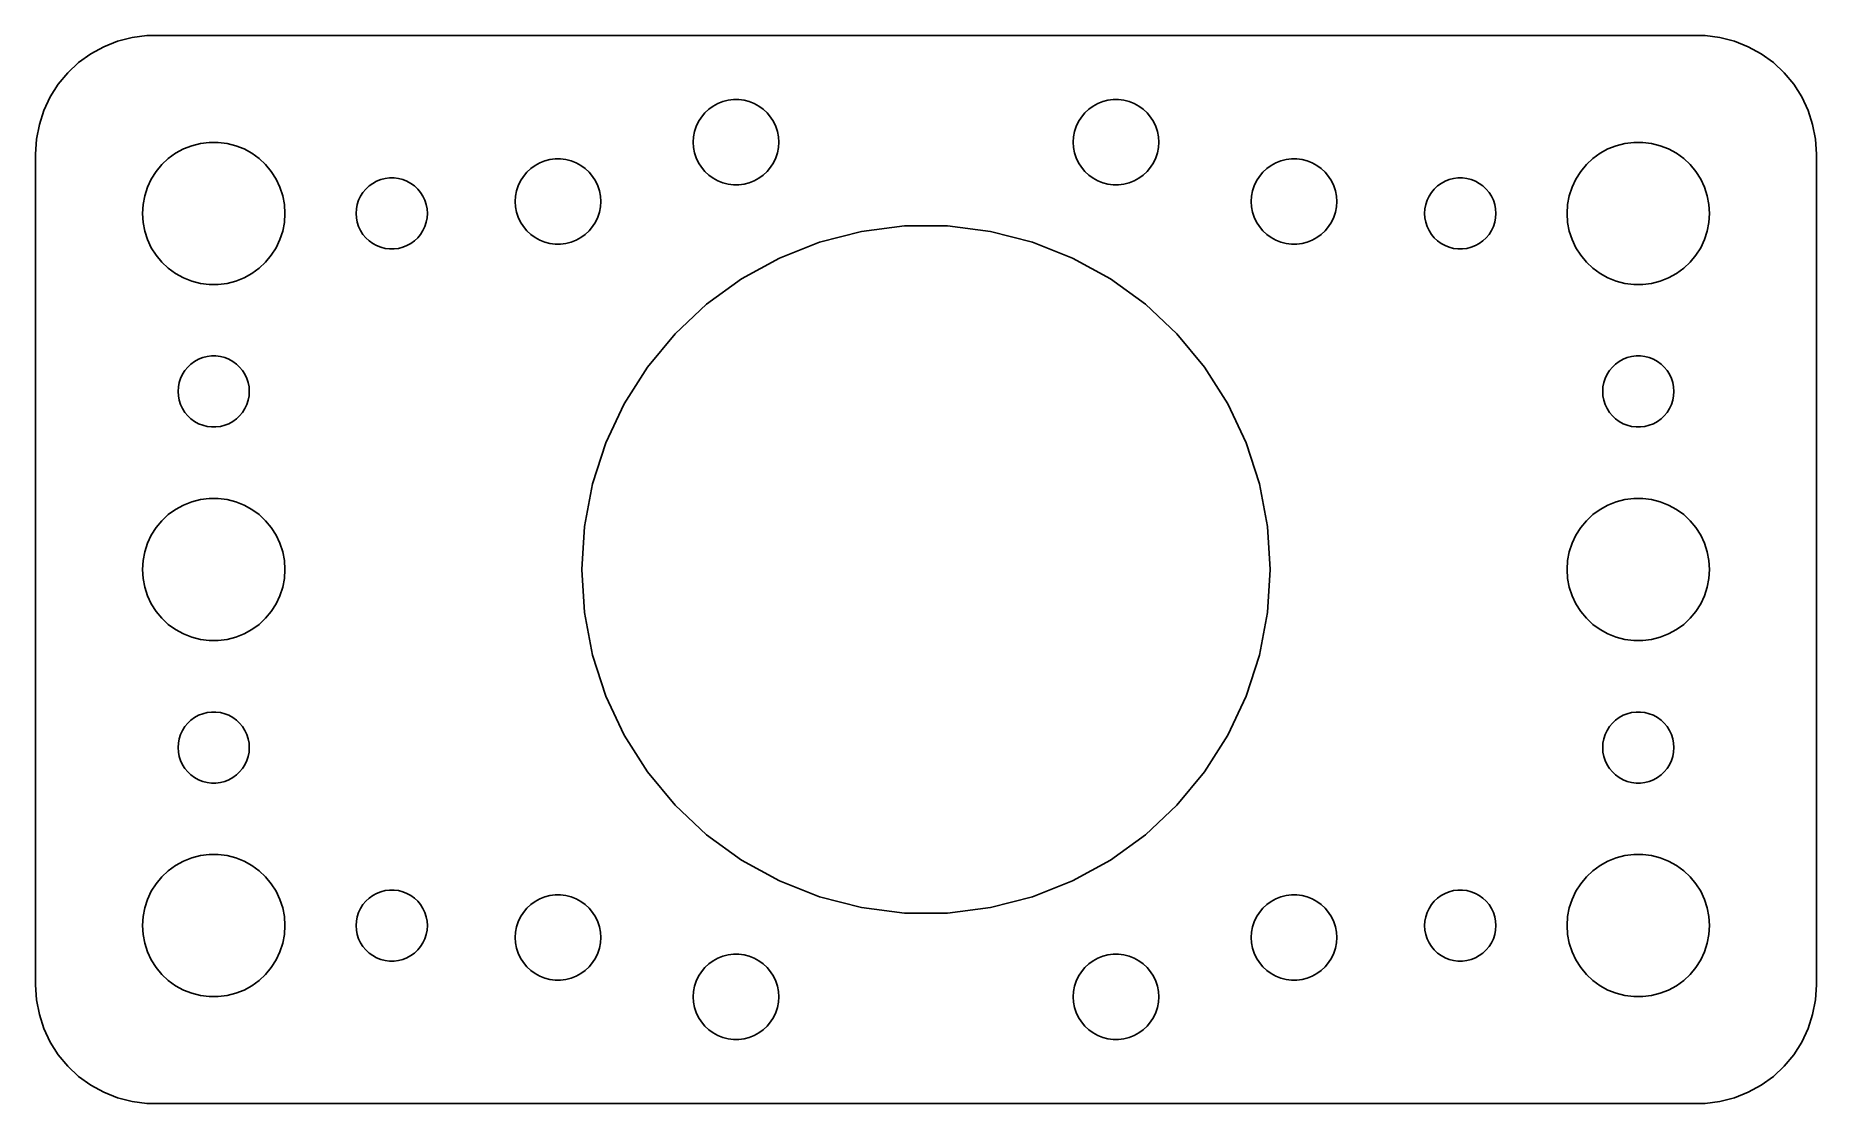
# Model space of a CAD drawing. Header units: metres. Extents: x -37.5 to 37.5, y 31.5 to 76.5.
import ezdxf

# ---------------------------------------------------------------- set-up
doc = ezdxf.new("R2010")
doc.units = ezdxf.units.M

msp = doc.modelspace()

# ---------------------------------------------------------------- linework, layer by layer
for p, q in [((-34.6289, 76.0241), (-35.1791, 75.7216)), ((-34.0451, 76.2553), (-34.6289, 76.0241)), ((-33.4369, 76.4114), (-34.0451, 76.2553)), ((-32.8139, 76.4901), (-33.4369, 76.4114)), ((32.8139, 76.4901), (-32.8139, 76.4901)), ((33.4369, 76.4114), (32.8139, 76.4901)), ((34.0451, 76.2553), (33.4369, 76.4114)), ((34.6289, 76.0241), (34.0451, 76.2553)), ((35.1791, 75.7216), (34.6289, 76.0241)), ((-35.6871, 75.3526), (-36.1448, 74.9227)), ((-35.1791, 75.7216), (-35.6871, 75.3526)), ((35.6871, 75.3526), (35.1791, 75.7216)), ((36.1448, 74.9227), (35.6871, 75.3526)), ((-36.5451, 74.4389), (-36.8815, 73.9088)), ((-36.1448, 74.9227), (-36.5451, 74.4389)), ((36.5451, 74.4389), (36.1448, 74.9227)), ((36.8815, 73.9088), (36.5451, 74.4389)), ((-36.8815, 73.9088), (-37.1489, 73.3406)), ((-9.14735, 73.3869), (-8.96448, 73.5198)), ((-8.96448, 73.5198), (-8.76639, 73.6287)), ((-8.76639, 73.6287), (-8.55623, 73.7119)), ((-8.55623, 73.7119), (-8.33728, 73.7681)), ((-8.33728, 73.7681), (-8.11302, 73.7964)), ((-8.11302, 73.7964), (-7.88696, 73.7964)), ((-7.88696, 73.7964), (-7.6627, 73.7681)), ((-7.6627, 73.7681), (-7.44376, 73.7119)), ((-7.44376, 73.7119), (-7.2336, 73.6287)), ((-7.2336, 73.6287), (-7.03551, 73.5198)), ((-7.03551, 73.5198), (-6.85263, 73.3869)), ((6.85263, 73.3869), (7.03551, 73.5198)), ((7.03551, 73.5198), (7.2336, 73.6287)), ((7.2336, 73.6287), (7.44376, 73.7119)), ((7.44376, 73.7119), (7.6627, 73.7681)), ((7.6627, 73.7681), (7.88696, 73.7964)), ((7.88696, 73.7964), (8.11302, 73.7964)), ((8.11302, 73.7964), (8.33728, 73.7681)), ((8.33728, 73.7681), (8.55623, 73.7119)), ((8.55623, 73.7119), (8.76639, 73.6287)), ((8.76639, 73.6287), (8.96448, 73.5198)), ((8.96448, 73.5198), (9.14735, 73.3869)), ((37.1489, 73.3406), (36.8815, 73.9088)), ((-37.1489, 73.3406), (-37.3429, 72.7434)), ((-9.67358, 72.6626), (-9.57735, 72.8672)), ((-9.57735, 72.8672), (-9.45622, 73.058)), ((-9.45622, 73.058), (-9.31213, 73.2322)), ((-9.31213, 73.2322), (-9.14735, 73.3869)), ((-6.85263, 73.3869), (-6.68785, 73.2322)), ((-6.68785, 73.2322), (-6.54376, 73.058)), ((-6.54376, 73.058), (-6.42264, 72.8672)), ((-6.42264, 72.8672), (-6.3264, 72.6626)), ((6.3264, 72.6626), (6.42264, 72.8672)), ((6.42264, 72.8672), (6.54376, 73.058)), ((6.54376, 73.058), (6.68785, 73.2322)), ((6.68785, 73.2322), (6.85263, 73.3869)), ((9.14735, 73.3869), (9.31213, 73.2322)), ((9.31213, 73.2322), (9.45622, 73.058)), ((9.45622, 73.058), (9.57735, 72.8672)), ((9.57735, 72.8672), (9.67358, 72.6626)), ((37.3429, 72.7434), (37.1489, 73.3406)), ((-37.4606, 72.1267), (-37.5, 71.5)), ((-37.3429, 72.7434), (-37.4606, 72.1267)), ((-9.79999, 72), (-9.7858, 72.2256)), ((-9.7858, 71.7744), (-9.79999, 72)), ((-9.7858, 72.2256), (-9.74344, 72.4476)), ((-9.74344, 72.4476), (-9.67358, 72.6626)), ((-6.3264, 72.6626), (-6.25655, 72.4476)), ((-6.25655, 72.4476), (-6.21419, 72.2256)), ((-6.21419, 72.2256), (-6.2, 72)), ((-6.2, 72), (-6.21419, 71.7744)), ((6.2, 72), (6.21419, 72.2256)), ((6.21419, 71.7744), (6.2, 72)), ((6.21419, 72.2256), (6.25655, 72.4476)), ((6.25655, 72.4476), (6.3264, 72.6626)), ((9.67358, 72.6626), (9.74344, 72.4476)), ((9.74344, 72.4476), (9.7858, 72.2256)), ((9.7858, 72.2256), (9.79999, 72)), ((9.79999, 72), (9.7858, 71.7744)), ((37.4606, 72.1267), (37.3429, 72.7434)), ((37.5, 71.5), (37.4606, 72.1267)), ((-37.5, 71.5), (-37.5, 36.5)), ((-32.1869, 71.0536), (-31.9123, 71.3115)), ((-31.9123, 71.3115), (-31.6075, 71.533)), ((-31.6075, 71.533), (-31.2773, 71.7145)), ((-31.2773, 71.7145), (-30.927, 71.8532)), ((-30.927, 71.8532), (-30.5621, 71.9469)), ((-30.5621, 71.9469), (-30.1884, 71.9941)), ((-30.1884, 71.9941), (-29.8116, 71.9941)), ((-29.8116, 71.9941), (-29.4379, 71.9469)), ((-29.4379, 71.9469), (-29.0729, 71.8532)), ((-29.0729, 71.8532), (-28.7227, 71.7145)), ((-28.7227, 71.7145), (-28.3925, 71.533)), ((-28.3925, 71.533), (-28.0877, 71.3115)), ((-28.0877, 71.3115), (-27.8131, 71.0536)), ((-16.0562, 71.2119), (-15.8373, 71.2681)), ((-15.8373, 71.2681), (-15.613, 71.2964)), ((-15.613, 71.2964), (-15.387, 71.2964)), ((-15.387, 71.2964), (-15.1627, 71.2681)), ((-15.1627, 71.2681), (-14.9438, 71.2119)), ((-9.74344, 71.5524), (-9.7858, 71.7744)), ((-9.67358, 71.3374), (-9.74344, 71.5524)), ((-9.57735, 71.1328), (-9.67358, 71.3374)), ((-6.3264, 71.3374), (-6.42264, 71.1328)), ((-6.25655, 71.5524), (-6.3264, 71.3374)), ((-6.21419, 71.7744), (-6.25655, 71.5524)), ((6.25655, 71.5524), (6.21419, 71.7744)), ((6.3264, 71.3374), (6.25655, 71.5524)), ((6.42264, 71.1328), (6.3264, 71.3374)), ((9.67358, 71.3374), (9.57735, 71.1328)), ((9.74344, 71.5524), (9.67358, 71.3374)), ((9.7858, 71.7744), (9.74344, 71.5524)), ((14.9438, 71.2119), (15.1627, 71.2681)), ((15.1627, 71.2681), (15.387, 71.2964)), ((15.387, 71.2964), (15.613, 71.2964)), ((15.613, 71.2964), (15.8373, 71.2681)), ((15.8373, 71.2681), (16.0562, 71.2119)), ((27.8131, 71.0536), (28.0877, 71.3115)), ((28.0877, 71.3115), (28.3925, 71.533)), ((28.3925, 71.533), (28.7227, 71.7145)), ((28.7227, 71.7145), (29.0729, 71.8532)), ((29.0729, 71.8532), (29.4379, 71.9469)), ((29.4379, 71.9469), (29.8116, 71.9941)), ((29.8116, 71.9941), (30.1884, 71.9941)), ((30.1884, 71.9941), (30.5621, 71.9469)), ((30.5621, 71.9469), (30.927, 71.8532)), ((30.927, 71.8532), (31.2773, 71.7145)), ((31.2773, 71.7145), (31.6075, 71.533)), ((31.6075, 71.533), (31.9123, 71.3115)), ((31.9123, 71.3115), (32.1869, 71.0536)), ((37.5, 36.5), (37.5, 71.5)), ((-32.6289, 70.4453), (-32.427, 70.7634)), ((-32.427, 70.7634), (-32.1869, 71.0536)), ((-27.8131, 71.0536), (-27.5729, 70.7634)), ((-27.5729, 70.7634), (-27.3711, 70.4453)), ((-17.0773, 70.3672), (-16.9562, 70.558)), ((-16.9562, 70.558), (-16.8121, 70.7322)), ((-16.8121, 70.7322), (-16.6474, 70.8869)), ((-16.6474, 70.8869), (-16.4645, 71.0198)), ((-16.4645, 71.0198), (-16.2664, 71.1287)), ((-16.2664, 71.1287), (-16.0562, 71.2119)), ((-14.9438, 71.2119), (-14.7336, 71.1287)), ((-14.7336, 71.1287), (-14.5355, 71.0198)), ((-14.5355, 71.0198), (-14.3526, 70.8869)), ((-14.3526, 70.8869), (-14.1879, 70.7322)), ((-14.1879, 70.7322), (-14.0438, 70.558)), ((-14.0438, 70.558), (-13.9226, 70.3672)), ((-9.45622, 70.942), (-9.57735, 71.1328)), ((-9.31213, 70.7678), (-9.45622, 70.942)), ((-9.14735, 70.6131), (-9.31213, 70.7678)), ((-8.96448, 70.4802), (-9.14735, 70.6131)), ((-6.85263, 70.6131), (-7.03551, 70.4802)), ((-6.68785, 70.7678), (-6.85263, 70.6131)), ((-6.54376, 70.942), (-6.68785, 70.7678)), ((-6.42264, 71.1328), (-6.54376, 70.942)), ((6.54376, 70.942), (6.42264, 71.1328)), ((6.68785, 70.7678), (6.54376, 70.942)), ((6.85263, 70.6131), (6.68785, 70.7678)), ((7.03551, 70.4802), (6.85263, 70.6131)), ((9.14735, 70.6131), (8.96448, 70.4802)), ((9.31213, 70.7678), (9.14735, 70.6131)), ((9.45622, 70.942), (9.31213, 70.7678)), ((9.57735, 71.1328), (9.45622, 70.942)), ((13.9226, 70.3672), (14.0438, 70.558)), ((14.0438, 70.558), (14.1879, 70.7322)), ((14.1879, 70.7322), (14.3526, 70.8869)), ((14.3526, 70.8869), (14.5355, 71.0198)), ((14.5355, 71.0198), (14.7336, 71.1287)), ((14.7336, 71.1287), (14.9438, 71.2119)), ((16.0562, 71.2119), (16.2664, 71.1287)), ((16.2664, 71.1287), (16.4645, 71.0198)), ((16.4645, 71.0198), (16.6474, 70.8869)), ((16.6474, 70.8869), (16.8121, 70.7322)), ((16.8121, 70.7322), (16.9562, 70.558)), ((16.9562, 70.558), (17.0773, 70.3672)), ((27.3711, 70.4453), (27.5729, 70.7634)), ((27.5729, 70.7634), (27.8131, 71.0536)), ((32.1869, 71.0536), (32.427, 70.7634)), ((32.427, 70.7634), (32.6289, 70.4453)), ((-32.9057, 69.7461), (-32.7893, 70.1044)), ((-32.7893, 70.1044), (-32.6289, 70.4453)), ((-27.3711, 70.4453), (-27.2107, 70.1044)), ((-27.2107, 70.1044), (-27.0942, 69.7461)), ((-23.8145, 69.7226), (-23.7135, 69.8817)), ((-23.7135, 69.8817), (-23.5934, 70.0268)), ((-23.5934, 70.0268), (-23.4561, 70.1558)), ((-23.4561, 70.1558), (-23.3037, 70.2665)), ((-23.3037, 70.2665), (-23.1387, 70.3572)), ((-23.1387, 70.3572), (-22.9635, 70.4266)), ((-22.9635, 70.4266), (-22.7811, 70.4734)), ((-22.7811, 70.4734), (-22.5942, 70.497)), ((-22.5942, 70.497), (-22.4058, 70.497)), ((-22.4058, 70.497), (-22.2189, 70.4734)), ((-22.2189, 70.4734), (-22.0365, 70.4266)), ((-22.0365, 70.4266), (-21.8613, 70.3572)), ((-21.8613, 70.3572), (-21.6963, 70.2665)), ((-21.6963, 70.2665), (-21.5439, 70.1558)), ((-21.5439, 70.1558), (-21.4065, 70.0268)), ((-21.4065, 70.0268), (-21.2865, 69.8817)), ((-21.2865, 69.8817), (-21.1855, 69.7226)), ((-17.2858, 69.7256), (-17.2434, 69.9476)), ((-17.2434, 69.9476), (-17.1736, 70.1626)), ((-17.1736, 70.1626), (-17.0773, 70.3672)), ((-13.9226, 70.3672), (-13.8264, 70.1626)), ((-13.8264, 70.1626), (-13.7565, 69.9476)), ((-13.7565, 69.9476), (-13.7142, 69.7256)), ((-8.76639, 70.3713), (-8.96448, 70.4802)), ((-8.55623, 70.2881), (-8.76639, 70.3713)), ((-8.33728, 70.2319), (-8.55623, 70.2881)), ((-8.11302, 70.2036), (-8.33728, 70.2319)), ((-7.88696, 70.2036), (-8.11302, 70.2036)), ((-7.6627, 70.2319), (-7.88696, 70.2036)), ((-7.44376, 70.2881), (-7.6627, 70.2319)), ((-7.2336, 70.3713), (-7.44376, 70.2881)), ((-7.03551, 70.4802), (-7.2336, 70.3713)), ((7.2336, 70.3713), (7.03551, 70.4802)), ((7.44376, 70.2881), (7.2336, 70.3713)), ((7.6627, 70.2319), (7.44376, 70.2881)), ((7.88696, 70.2036), (7.6627, 70.2319)), ((8.11302, 70.2036), (7.88696, 70.2036)), ((8.33728, 70.2319), (8.11302, 70.2036)), ((8.55623, 70.2881), (8.33728, 70.2319)), ((8.76639, 70.3713), (8.55623, 70.2881)), ((8.96448, 70.4802), (8.76639, 70.3713)), ((13.7142, 69.7256), (13.7565, 69.9476)), ((13.7565, 69.9476), (13.8264, 70.1626)), ((13.8264, 70.1626), (13.9226, 70.3672)), ((17.0773, 70.3672), (17.1736, 70.1626)), ((17.1736, 70.1626), (17.2434, 69.9476)), ((17.2434, 69.9476), (17.2858, 69.7256)), ((21.1855, 69.7226), (21.2865, 69.8817)), ((21.2865, 69.8817), (21.4065, 70.0268)), ((21.4065, 70.0268), (21.5439, 70.1558)), ((21.5439, 70.1558), (21.6963, 70.2665)), ((21.6963, 70.2665), (21.8613, 70.3572)), ((21.8613, 70.3572), (22.0365, 70.4266)), ((22.0365, 70.4266), (22.2189, 70.4734)), ((22.2189, 70.4734), (22.4058, 70.497)), ((22.4058, 70.497), (22.5942, 70.497)), ((22.5942, 70.497), (22.7811, 70.4734)), ((22.7811, 70.4734), (22.9635, 70.4266)), ((22.9635, 70.4266), (23.1387, 70.3572)), ((23.1387, 70.3572), (23.3037, 70.2665)), ((23.3037, 70.2665), (23.4561, 70.1558)), ((23.4561, 70.1558), (23.5934, 70.0268)), ((23.5934, 70.0268), (23.7135, 69.8817)), ((23.7135, 69.8817), (23.8145, 69.7226)), ((27.0942, 69.7461), (27.2107, 70.1044)), ((27.2107, 70.1044), (27.3711, 70.4453)), ((32.6289, 70.4453), (32.7893, 70.1044)), ((32.7893, 70.1044), (32.9057, 69.7461)), ((-33, 69), (-32.9763, 69.376)), ((-32.9763, 68.624), (-33, 69)), ((-32.9763, 69.376), (-32.9057, 69.7461)), ((-27.0942, 69.7461), (-27.0237, 69.376)), ((-27.0237, 69.376), (-27, 69)), ((-27, 69), (-27.0237, 68.624)), ((-24, 69), (-23.9882, 69.188)), ((-23.9882, 68.812), (-24, 69)), ((-23.9882, 69.188), (-23.9529, 69.373)), ((-23.9529, 69.373), (-23.8947, 69.5522)), ((-23.8947, 69.5522), (-23.8145, 69.7226)), ((-21.1855, 69.7226), (-21.1053, 69.5522)), ((-21.1053, 69.5522), (-21.0471, 69.373)), ((-21.0471, 69.373), (-21.0118, 69.188)), ((-21.0118, 69.188), (-21, 69)), ((-21, 69), (-21.0118, 68.812)), ((-17.3, 69.5), (-17.2858, 69.7256)), ((-17.2858, 69.2744), (-17.3, 69.5)), ((-17.2434, 69.0524), (-17.2858, 69.2744)), ((-17.1736, 68.8374), (-17.2434, 69.0524)), ((-13.7565, 69.0524), (-13.8264, 68.8374)), ((-13.7142, 69.2744), (-13.7565, 69.0524)), ((-13.7142, 69.7256), (-13.7, 69.5)), ((-13.7, 69.5), (-13.7142, 69.2744)), ((13.7, 69.5), (13.7142, 69.7256)), ((13.7142, 69.2744), (13.7, 69.5)), ((13.7565, 69.0524), (13.7142, 69.2744)), ((13.8264, 68.8374), (13.7565, 69.0524)), ((17.2434, 69.0524), (17.1736, 68.8374)), ((17.2858, 69.2744), (17.2434, 69.0524)), ((17.2858, 69.7256), (17.3, 69.5)), ((17.3, 69.5), (17.2858, 69.2744)), ((21, 69), (21.0118, 69.188)), ((21.0118, 68.812), (21, 69)), ((21.0118, 69.188), (21.0471, 69.373)), ((21.0471, 69.373), (21.1053, 69.5522)), ((21.1053, 69.5522), (21.1855, 69.7226)), ((23.8145, 69.7226), (23.8947, 69.5522)), ((23.8947, 69.5522), (23.9529, 69.373)), ((23.9529, 69.373), (23.9882, 69.188)), ((23.9882, 69.188), (24, 69)), ((24, 69), (23.9882, 68.812)), ((27, 69), (27.0237, 69.376)), ((27.0237, 68.624), (27, 69)), ((27.0237, 69.376), (27.0942, 69.7461)), ((32.9057, 69.7461), (32.9763, 69.376)), ((32.9763, 69.376), (33, 69)), ((33, 69), (32.9763, 68.624)), ((-32.9057, 68.2539), (-32.9763, 68.624)), ((-32.7893, 67.8956), (-32.9057, 68.2539)), ((-27.0942, 68.2539), (-27.2107, 67.8956)), ((-27.0237, 68.624), (-27.0942, 68.2539)), ((-23.9529, 68.627), (-23.9882, 68.812)), ((-23.8947, 68.4478), (-23.9529, 68.627)), ((-23.8145, 68.2774), (-23.8947, 68.4478)), ((-23.7135, 68.1183), (-23.8145, 68.2774)), ((-21.1855, 68.2774), (-21.2865, 68.1183)), ((-21.1053, 68.4478), (-21.1855, 68.2774)), ((-21.0471, 68.627), (-21.1053, 68.4478)), ((-21.0118, 68.812), (-21.0471, 68.627)), ((-17.0773, 68.6328), (-17.1736, 68.8374)), ((-16.9562, 68.442), (-17.0773, 68.6328)), ((-16.8121, 68.2678), (-16.9562, 68.442)), ((-16.6474, 68.1131), (-16.8121, 68.2678)), ((-14.1879, 68.2678), (-14.3526, 68.1131)), ((-14.0438, 68.442), (-14.1879, 68.2678)), ((-13.9226, 68.6328), (-14.0438, 68.442)), ((-13.8264, 68.8374), (-13.9226, 68.6328)), ((-2.71703, 68.2432), (-0.91046, 68.4714)), ((-0.91046, 68.4714), (0.91046, 68.4714)), ((0.91046, 68.4714), (2.71703, 68.2432)), ((13.9226, 68.6328), (13.8264, 68.8374)), ((14.0438, 68.442), (13.9226, 68.6328)), ((14.1879, 68.2678), (14.0438, 68.442)), ((14.3526, 68.1131), (14.1879, 68.2678)), ((16.8121, 68.2678), (16.6474, 68.1131)), ((16.9562, 68.442), (16.8121, 68.2678)), ((17.0773, 68.6328), (16.9562, 68.442)), ((17.1736, 68.8374), (17.0773, 68.6328)), ((21.0471, 68.627), (21.0118, 68.812)), ((21.1053, 68.4478), (21.0471, 68.627)), ((21.1855, 68.2774), (21.1053, 68.4478)), ((21.2865, 68.1183), (21.1855, 68.2774)), ((23.8145, 68.2774), (23.7135, 68.1183)), ((23.8947, 68.4478), (23.8145, 68.2774)), ((23.9529, 68.627), (23.8947, 68.4478)), ((23.9882, 68.812), (23.9529, 68.627)), ((27.0942, 68.2539), (27.0237, 68.624)), ((27.2107, 67.8956), (27.0942, 68.2539)), ((32.9057, 68.2539), (32.7893, 67.8956)), ((32.9763, 68.624), (32.9057, 68.2539)), ((-32.6289, 67.5547), (-32.7893, 67.8956)), ((-32.427, 67.2366), (-32.6289, 67.5547)), ((-27.3711, 67.5547), (-27.5729, 67.2366)), ((-27.2107, 67.8956), (-27.3711, 67.5547)), ((-23.5934, 67.9732), (-23.7135, 68.1183)), ((-23.4561, 67.8442), (-23.5934, 67.9732)), ((-23.3037, 67.7335), (-23.4561, 67.8442)), ((-23.1387, 67.6427), (-23.3037, 67.7335)), ((-22.9635, 67.5734), (-23.1387, 67.6427)), ((-22.7811, 67.5266), (-22.9635, 67.5734)), ((-22.5942, 67.5029), (-22.7811, 67.5266)), ((-22.4058, 67.5029), (-22.5942, 67.5029)), ((-22.2189, 67.5266), (-22.4058, 67.5029)), ((-22.0365, 67.5734), (-22.2189, 67.5266)), ((-21.8613, 67.6427), (-22.0365, 67.5734)), ((-21.6963, 67.7335), (-21.8613, 67.6427)), ((-21.5439, 67.8442), (-21.6963, 67.7335)), ((-21.4065, 67.9732), (-21.5439, 67.8442)), ((-21.2865, 68.1183), (-21.4065, 67.9732)), ((-16.4645, 67.9802), (-16.6474, 68.1131)), ((-16.2664, 67.8713), (-16.4645, 67.9802)), ((-16.0562, 67.7881), (-16.2664, 67.8713)), ((-15.8373, 67.7319), (-16.0562, 67.7881)), ((-15.613, 67.7036), (-15.8373, 67.7319)), ((-15.387, 67.7036), (-15.613, 67.7036)), ((-15.1627, 67.7319), (-15.387, 67.7036)), ((-14.9438, 67.7881), (-15.1627, 67.7319)), ((-14.7336, 67.8713), (-14.9438, 67.7881)), ((-14.5355, 67.9802), (-14.7336, 67.8713)), ((-14.3526, 68.1131), (-14.5355, 67.9802)), ((-6.1738, 67.12), (-4.48074, 67.7903)), ((-4.48074, 67.7903), (-2.71703, 68.2432)), ((2.71703, 68.2432), (4.48074, 67.7903)), ((4.48074, 67.7903), (6.1738, 67.12)), ((14.5355, 67.9802), (14.3526, 68.1131)), ((14.7336, 67.8713), (14.5355, 67.9802)), ((14.9438, 67.7881), (14.7336, 67.8713)), ((15.1627, 67.7319), (14.9438, 67.7881)), ((15.387, 67.7036), (15.1627, 67.7319)), ((15.613, 67.7036), (15.387, 67.7036)), ((15.8373, 67.7319), (15.613, 67.7036)), ((16.0562, 67.7881), (15.8373, 67.7319)), ((16.2664, 67.8713), (16.0562, 67.7881)), ((16.4645, 67.9802), (16.2664, 67.8713)), ((16.6474, 68.1131), (16.4645, 67.9802)), ((21.4065, 67.9732), (21.2865, 68.1183)), ((21.5439, 67.8442), (21.4065, 67.9732)), ((21.6963, 67.7335), (21.5439, 67.8442)), ((21.8613, 67.6427), (21.6963, 67.7335)), ((22.0365, 67.5734), (21.8613, 67.6427)), ((22.2189, 67.5266), (22.0365, 67.5734)), ((22.4058, 67.5029), (22.2189, 67.5266)), ((22.5942, 67.5029), (22.4058, 67.5029)), ((22.7811, 67.5266), (22.5942, 67.5029)), ((22.9635, 67.5734), (22.7811, 67.5266)), ((23.1387, 67.6427), (22.9635, 67.5734)), ((23.3037, 67.7335), (23.1387, 67.6427)), ((23.4561, 67.8442), (23.3037, 67.7335)), ((23.5934, 67.9732), (23.4561, 67.8442)), ((23.7135, 68.1183), (23.5934, 67.9732)), ((27.3711, 67.5547), (27.2107, 67.8956)), ((27.5729, 67.2366), (27.3711, 67.5547)), ((32.6289, 67.5547), (32.427, 67.2366)), ((32.7893, 67.8956), (32.6289, 67.5547)), ((-32.1869, 66.9464), (-32.427, 67.2366)), ((-31.9123, 66.6884), (-32.1869, 66.9464)), ((-27.8131, 66.9464), (-28.0877, 66.6884)), ((-27.5729, 67.2366), (-27.8131, 66.9464)), ((-7.76949, 66.2428), (-6.1738, 67.12)), ((6.1738, 67.12), (7.76949, 66.2428)), ((27.8131, 66.9464), (27.5729, 67.2366)), ((28.0877, 66.6884), (27.8131, 66.9464)), ((32.1869, 66.9464), (31.9123, 66.6884)), ((32.427, 67.2366), (32.1869, 66.9464)), ((-31.6075, 66.467), (-31.9123, 66.6884)), ((-31.2773, 66.2855), (-31.6075, 66.467)), ((-30.927, 66.1468), (-31.2773, 66.2855)), ((-30.5621, 66.0531), (-30.927, 66.1468)), ((-30.1884, 66.0059), (-30.5621, 66.0531)), ((-29.8116, 66.0059), (-30.1884, 66.0059)), ((-29.4379, 66.0531), (-29.8116, 66.0059)), ((-29.0729, 66.1468), (-29.4379, 66.0531)), ((-28.7227, 66.2855), (-29.0729, 66.1468)), ((-28.3925, 66.467), (-28.7227, 66.2855)), ((-28.0877, 66.6884), (-28.3925, 66.467)), ((-9.24265, 65.1724), (-7.76949, 66.2428)), ((7.76949, 66.2428), (9.24265, 65.1724)), ((28.3925, 66.467), (28.0877, 66.6884)), ((28.7227, 66.2855), (28.3925, 66.467)), ((29.0729, 66.1468), (28.7227, 66.2855)), ((29.4379, 66.0531), (29.0729, 66.1468)), ((29.8116, 66.0059), (29.4379, 66.0531)), ((30.1884, 66.0059), (29.8116, 66.0059)), ((30.5621, 66.0531), (30.1884, 66.0059)), ((30.927, 66.1468), (30.5621, 66.0531)), ((31.2773, 66.2855), (30.927, 66.1468)), ((31.6075, 66.467), (31.2773, 66.2855)), ((31.9123, 66.6884), (31.6075, 66.467)), ((-10.57, 63.9259), (-9.24265, 65.1724)), ((9.24265, 65.1724), (10.57, 63.9259)), ((-11.7307, 62.5229), (-10.57, 63.9259)), ((10.57, 63.9259), (11.7307, 62.5229)), ((-31.3145, 62.2226), (-31.2135, 62.3817)), ((-31.2135, 62.3817), (-31.0934, 62.5268)), ((-31.0934, 62.5268), (-30.9561, 62.6558)), ((-30.9561, 62.6558), (-30.8037, 62.7665)), ((-30.8037, 62.7665), (-30.6387, 62.8572)), ((-30.6387, 62.8572), (-30.4635, 62.9266)), ((-30.4635, 62.9266), (-30.2811, 62.9734)), ((-30.2811, 62.9734), (-30.0942, 62.997)), ((-30.0942, 62.997), (-29.9058, 62.997)), ((-29.9058, 62.997), (-29.7189, 62.9734)), ((-29.7189, 62.9734), (-29.5365, 62.9266)), ((-29.5365, 62.9266), (-29.3613, 62.8572)), ((-29.3613, 62.8572), (-29.1963, 62.7665)), ((-29.1963, 62.7665), (-29.0439, 62.6558)), ((-29.0439, 62.6558), (-28.9065, 62.5268)), ((-28.9065, 62.5268), (-28.7865, 62.3817)), ((-28.7865, 62.3817), (-28.6855, 62.2226)), ((-12.7064, 60.9854), (-11.7307, 62.5229)), ((11.7307, 62.5229), (12.7064, 60.9854)), ((28.6855, 62.2226), (28.7865, 62.3817)), ((28.7865, 62.3817), (28.9065, 62.5268)), ((28.9065, 62.5268), (29.0439, 62.6558)), ((29.0439, 62.6558), (29.1963, 62.7665)), ((29.1963, 62.7665), (29.3613, 62.8572)), ((29.3613, 62.8572), (29.5365, 62.9266)), ((29.5365, 62.9266), (29.7189, 62.9734)), ((29.7189, 62.9734), (29.9058, 62.997)), ((29.9058, 62.997), (30.0942, 62.997)), ((30.0942, 62.997), (30.2811, 62.9734)), ((30.2811, 62.9734), (30.4635, 62.9266)), ((30.4635, 62.9266), (30.6387, 62.8572)), ((30.6387, 62.8572), (30.8037, 62.7665)), ((30.8037, 62.7665), (30.9561, 62.6558)), ((30.9561, 62.6558), (31.0934, 62.5268)), ((31.0934, 62.5268), (31.2135, 62.3817)), ((31.2135, 62.3817), (31.3145, 62.2226)), ((-31.5, 61.5), (-31.4882, 61.688)), ((-31.4882, 61.312), (-31.5, 61.5)), ((-31.4882, 61.688), (-31.4529, 61.873)), ((-31.4529, 61.873), (-31.3947, 62.0522)), ((-31.3947, 62.0522), (-31.3145, 62.2226)), ((-28.6855, 62.2226), (-28.6053, 62.0522)), ((-28.6053, 62.0522), (-28.5471, 61.873)), ((-28.5471, 61.873), (-28.5118, 61.688)), ((-28.5118, 61.688), (-28.5, 61.5)), ((-28.5, 61.5), (-28.5118, 61.312)), ((28.5, 61.5), (28.5118, 61.688)), ((28.5118, 61.312), (28.5, 61.5)), ((28.5118, 61.688), (28.5471, 61.873)), ((28.5471, 61.873), (28.6053, 62.0522)), ((28.6053, 62.0522), (28.6855, 62.2226)), ((31.3145, 62.2226), (31.3947, 62.0522)), ((31.3947, 62.0522), (31.4529, 61.873)), ((31.4529, 61.873), (31.4882, 61.688)), ((31.4882, 61.688), (31.5, 61.5)), ((31.5, 61.5), (31.4882, 61.312)), ((-31.4529, 61.127), (-31.4882, 61.312)), ((-31.3947, 60.9478), (-31.4529, 61.127)), ((-31.3145, 60.7774), (-31.3947, 60.9478)), ((-31.2135, 60.6183), (-31.3145, 60.7774)), ((-28.6855, 60.7774), (-28.7865, 60.6183)), ((-28.6053, 60.9478), (-28.6855, 60.7774)), ((-28.5471, 61.127), (-28.6053, 60.9478)), ((-28.5118, 61.312), (-28.5471, 61.127)), ((-13.4818, 59.3378), (-12.7064, 60.9854)), ((12.7064, 60.9854), (13.4818, 59.3378)), ((28.5471, 61.127), (28.5118, 61.312)), ((28.6053, 60.9478), (28.5471, 61.127)), ((28.6855, 60.7774), (28.6053, 60.9478)), ((28.7865, 60.6183), (28.6855, 60.7774)), ((31.3145, 60.7774), (31.2135, 60.6183)), ((31.3947, 60.9478), (31.3145, 60.7774)), ((31.4529, 61.127), (31.3947, 60.9478)), ((31.4882, 61.312), (31.4529, 61.127)), ((-31.0934, 60.4732), (-31.2135, 60.6183)), ((-30.9561, 60.3442), (-31.0934, 60.4732)), ((-30.8037, 60.2335), (-30.9561, 60.3442)), ((-30.6387, 60.1427), (-30.8037, 60.2335)), ((-30.4635, 60.0734), (-30.6387, 60.1427)), ((-30.2811, 60.0266), (-30.4635, 60.0734)), ((-30.0942, 60.0029), (-30.2811, 60.0266)), ((-29.9058, 60.0029), (-30.0942, 60.0029)), ((-29.7189, 60.0266), (-29.9058, 60.0029)), ((-29.5365, 60.0734), (-29.7189, 60.0266)), ((-29.3613, 60.1427), (-29.5365, 60.0734)), ((-29.1963, 60.2335), (-29.3613, 60.1427)), ((-29.0439, 60.3442), (-29.1963, 60.2335)), ((-28.9065, 60.4732), (-29.0439, 60.3442)), ((-28.7865, 60.6183), (-28.9065, 60.4732)), ((28.9065, 60.4732), (28.7865, 60.6183)), ((29.0439, 60.3442), (28.9065, 60.4732)), ((29.1963, 60.2335), (29.0439, 60.3442)), ((29.3613, 60.1427), (29.1963, 60.2335)), ((29.5365, 60.0734), (29.3613, 60.1427)), ((29.7189, 60.0266), (29.5365, 60.0734)), ((29.9058, 60.0029), (29.7189, 60.0266)), ((30.0942, 60.0029), (29.9058, 60.0029)), ((30.2811, 60.0266), (30.0942, 60.0029)), ((30.4635, 60.0734), (30.2811, 60.0266)), ((30.6387, 60.1427), (30.4635, 60.0734)), ((30.8037, 60.2335), (30.6387, 60.1427)), ((30.9561, 60.3442), (30.8037, 60.2335)), ((31.0934, 60.4732), (30.9561, 60.3442)), ((31.2135, 60.6183), (31.0934, 60.4732)), ((-14.0444, 57.606), (-13.4818, 59.3378)), ((13.4818, 59.3378), (14.0444, 57.606)), ((-14.3857, 55.8173), (-14.0444, 57.606)), ((14.0444, 57.606), (14.3857, 55.8173)), ((-32.1869, 56.0536), (-31.9123, 56.3115)), ((-31.9123, 56.3115), (-31.6075, 56.533)), ((-31.6075, 56.533), (-31.2773, 56.7145)), ((-31.2773, 56.7145), (-30.927, 56.8532)), ((-30.927, 56.8532), (-30.5621, 56.9469)), ((-30.5621, 56.9469), (-30.1884, 56.9941)), ((-30.1884, 56.9941), (-29.8116, 56.9941)), ((-29.8116, 56.9941), (-29.4379, 56.9469)), ((-29.4379, 56.9469), (-29.0729, 56.8532)), ((-29.0729, 56.8532), (-28.7227, 56.7145)), ((-28.7227, 56.7145), (-28.3925, 56.533)), ((-28.3925, 56.533), (-28.0877, 56.3115)), ((-28.0877, 56.3115), (-27.8131, 56.0536)), ((27.8131, 56.0536), (28.0877, 56.3115)), ((28.0877, 56.3115), (28.3925, 56.533)), ((28.3925, 56.533), (28.7227, 56.7145)), ((28.7227, 56.7145), (29.0729, 56.8532)), ((29.0729, 56.8532), (29.4379, 56.9469)), ((29.4379, 56.9469), (29.8116, 56.9941)), ((29.8116, 56.9941), (30.1884, 56.9941)), ((30.1884, 56.9941), (30.5621, 56.9469)), ((30.5621, 56.9469), (30.927, 56.8532)), ((30.927, 56.8532), (31.2773, 56.7145)), ((31.2773, 56.7145), (31.6075, 56.533)), ((31.6075, 56.533), (31.9123, 56.3115)), ((31.9123, 56.3115), (32.1869, 56.0536)), ((-32.6289, 55.4453), (-32.427, 55.7634)), ((-32.427, 55.7634), (-32.1869, 56.0536)), ((-27.8131, 56.0536), (-27.5729, 55.7634)), ((-27.5729, 55.7634), (-27.3711, 55.4453)), ((-14.5, 54), (-14.3857, 55.8173)), ((14.3857, 55.8173), (14.5, 54)), ((27.3711, 55.4453), (27.5729, 55.7634)), ((27.5729, 55.7634), (27.8131, 56.0536)), ((32.1869, 56.0536), (32.427, 55.7634)), ((32.427, 55.7634), (32.6289, 55.4453)), ((-32.9057, 54.7461), (-32.7893, 55.1044)), ((-32.7893, 55.1044), (-32.6289, 55.4453)), ((-27.3711, 55.4453), (-27.2107, 55.1044)), ((-27.2107, 55.1044), (-27.0942, 54.7461)), ((27.0942, 54.7461), (27.2107, 55.1044)), ((27.2107, 55.1044), (27.3711, 55.4453)), ((32.6289, 55.4453), (32.7893, 55.1044)), ((32.7893, 55.1044), (32.9057, 54.7461)), ((-33, 54), (-32.9763, 54.376)), ((-32.9763, 53.624), (-33, 54)), ((-32.9763, 54.376), (-32.9057, 54.7461)), ((-27.0942, 54.7461), (-27.0237, 54.376)), ((-27.0237, 54.376), (-27, 54)), ((-27, 54), (-27.0237, 53.624)), ((-14.3857, 52.1827), (-14.5, 54)), ((14.5, 54), (14.3857, 52.1827)), ((27, 54), (27.0237, 54.376)), ((27.0237, 53.624), (27, 54)), ((27.0237, 54.376), (27.0942, 54.7461)), ((32.9057, 54.7461), (32.9763, 54.376)), ((32.9763, 54.376), (33, 54)), ((33, 54), (32.9763, 53.624)), ((-32.9057, 53.2539), (-32.9763, 53.624)), ((-32.7893, 52.8956), (-32.9057, 53.2539)), ((-27.0942, 53.2539), (-27.2107, 52.8956)), ((-27.0237, 53.624), (-27.0942, 53.2539)), ((27.0942, 53.2539), (27.0237, 53.624)), ((27.2107, 52.8956), (27.0942, 53.2539)), ((32.9057, 53.2539), (32.7893, 52.8956)), ((32.9763, 53.624), (32.9057, 53.2539)), ((-32.6289, 52.5547), (-32.7893, 52.8956)), ((-32.427, 52.2366), (-32.6289, 52.5547)), ((-27.3711, 52.5547), (-27.5729, 52.2366)), ((-27.2107, 52.8956), (-27.3711, 52.5547)), ((27.3711, 52.5547), (27.2107, 52.8956)), ((27.5729, 52.2366), (27.3711, 52.5547)), ((32.6289, 52.5547), (32.427, 52.2366)), ((32.7893, 52.8956), (32.6289, 52.5547)), ((-32.1869, 51.9464), (-32.427, 52.2366)), ((-31.9123, 51.6885), (-32.1869, 51.9464)), ((-27.8131, 51.9464), (-28.0877, 51.6885)), ((-27.5729, 52.2366), (-27.8131, 51.9464)), ((-14.0444, 50.394), (-14.3857, 52.1827)), ((14.3857, 52.1827), (14.0444, 50.394)), ((27.8131, 51.9464), (27.5729, 52.2366)), ((28.0877, 51.6885), (27.8131, 51.9464)), ((32.1869, 51.9464), (31.9123, 51.6885)), ((32.427, 52.2366), (32.1869, 51.9464)), ((-31.6075, 51.467), (-31.9123, 51.6885)), ((-31.2773, 51.2855), (-31.6075, 51.467)), ((-30.927, 51.1468), (-31.2773, 51.2855)), ((-30.5621, 51.0531), (-30.927, 51.1468)), ((-30.1884, 51.0059), (-30.5621, 51.0531)), ((-29.8116, 51.0059), (-30.1884, 51.0059)), ((-29.4379, 51.0531), (-29.8116, 51.0059)), ((-29.0729, 51.1468), (-29.4379, 51.0531)), ((-28.7227, 51.2855), (-29.0729, 51.1468)), ((-28.3925, 51.467), (-28.7227, 51.2855)), ((-28.0877, 51.6885), (-28.3925, 51.467)), ((28.3925, 51.467), (28.0877, 51.6885)), ((28.7227, 51.2855), (28.3925, 51.467)), ((29.0729, 51.1468), (28.7227, 51.2855)), ((29.4379, 51.0531), (29.0729, 51.1468)), ((29.8116, 51.0059), (29.4379, 51.0531)), ((30.1884, 51.0059), (29.8116, 51.0059)), ((30.5621, 51.0531), (30.1884, 51.0059)), ((30.927, 51.1468), (30.5621, 51.0531)), ((31.2773, 51.2855), (30.927, 51.1468)), ((31.6075, 51.467), (31.2773, 51.2855)), ((31.9123, 51.6885), (31.6075, 51.467)), ((-13.4818, 48.6622), (-14.0444, 50.394)), ((14.0444, 50.394), (13.4818, 48.6622)), ((-12.7064, 47.0146), (-13.4818, 48.6622)), ((13.4818, 48.6622), (12.7064, 47.0146)), ((-31.3145, 47.2226), (-31.2135, 47.3817)), ((-31.2135, 47.3817), (-31.0934, 47.5268)), ((-31.0934, 47.5268), (-30.9561, 47.6558)), ((-30.9561, 47.6558), (-30.8037, 47.7665)), ((-30.8037, 47.7665), (-30.6387, 47.8573)), ((-30.6387, 47.8573), (-30.4635, 47.9266)), ((-30.4635, 47.9266), (-30.2811, 47.9734)), ((-30.2811, 47.9734), (-30.0942, 47.9971)), ((-30.0942, 47.9971), (-29.9058, 47.9971)), ((-29.9058, 47.9971), (-29.7189, 47.9734)), ((-29.7189, 47.9734), (-29.5365, 47.9266)), ((-29.5365, 47.9266), (-29.3613, 47.8573)), ((-29.3613, 47.8573), (-29.1963, 47.7665)), ((-29.1963, 47.7665), (-29.0439, 47.6558)), ((-29.0439, 47.6558), (-28.9065, 47.5268)), ((-28.9065, 47.5268), (-28.7865, 47.3817)), ((-28.7865, 47.3817), (-28.6855, 47.2226)), ((28.6855, 47.2226), (28.7865, 47.3817)), ((28.7865, 47.3817), (28.9065, 47.5268)), ((28.9065, 47.5268), (29.0439, 47.6558)), ((29.0439, 47.6558), (29.1963, 47.7665)), ((29.1963, 47.7665), (29.3613, 47.8573)), ((29.3613, 47.8573), (29.5365, 47.9266)), ((29.5365, 47.9266), (29.7189, 47.9734)), ((29.7189, 47.9734), (29.9058, 47.9971)), ((29.9058, 47.9971), (30.0942, 47.9971)), ((30.0942, 47.9971), (30.2811, 47.9734)), ((30.2811, 47.9734), (30.4635, 47.9266)), ((30.4635, 47.9266), (30.6387, 47.8573)), ((30.6387, 47.8573), (30.8037, 47.7665)), ((30.8037, 47.7665), (30.9561, 47.6558)), ((30.9561, 47.6558), (31.0934, 47.5268)), ((31.0934, 47.5268), (31.2135, 47.3817)), ((31.2135, 47.3817), (31.3145, 47.2226)), ((-31.5, 46.5), (-31.4882, 46.688)), ((-31.4882, 46.312), (-31.5, 46.5)), ((-31.4882, 46.688), (-31.4529, 46.873)), ((-31.4529, 46.873), (-31.3947, 47.0522)), ((-31.3947, 47.0522), (-31.3145, 47.2226)), ((-28.6855, 47.2226), (-28.6053, 47.0522)), ((-28.6053, 47.0522), (-28.5471, 46.873)), ((-28.5471, 46.873), (-28.5118, 46.688)), ((-28.5118, 46.688), (-28.5, 46.5)), ((-28.5, 46.5), (-28.5118, 46.312)), ((-11.7307, 45.4771), (-12.7064, 47.0146)), ((12.7064, 47.0146), (11.7307, 45.4771)), ((28.5, 46.5), (28.5118, 46.688)), ((28.5118, 46.312), (28.5, 46.5)), ((28.5118, 46.688), (28.5471, 46.873)), ((28.5471, 46.873), (28.6053, 47.0522)), ((28.6053, 47.0522), (28.6855, 47.2226)), ((31.3145, 47.2226), (31.3947, 47.0522)), ((31.3947, 47.0522), (31.4529, 46.873)), ((31.4529, 46.873), (31.4882, 46.688)), ((31.4882, 46.688), (31.5, 46.5)), ((31.5, 46.5), (31.4882, 46.312)), ((-31.4529, 46.127), (-31.4882, 46.312)), ((-31.3947, 45.9478), (-31.4529, 46.127)), ((-31.3145, 45.7774), (-31.3947, 45.9478)), ((-31.2135, 45.6183), (-31.3145, 45.7774)), ((-28.6855, 45.7774), (-28.7865, 45.6183)), ((-28.6053, 45.9478), (-28.6855, 45.7774)), ((-28.5471, 46.127), (-28.6053, 45.9478)), ((-28.5118, 46.312), (-28.5471, 46.127)), ((28.5471, 46.127), (28.5118, 46.312)), ((28.6053, 45.9478), (28.5471, 46.127)), ((28.6855, 45.7774), (28.6053, 45.9478)), ((28.7865, 45.6183), (28.6855, 45.7774)), ((31.3145, 45.7774), (31.2135, 45.6183)), ((31.3947, 45.9478), (31.3145, 45.7774)), ((31.4529, 46.127), (31.3947, 45.9478)), ((31.4882, 46.312), (31.4529, 46.127)), ((-31.0934, 45.4732), (-31.2135, 45.6183)), ((-30.9561, 45.3442), (-31.0934, 45.4732)), ((-30.8037, 45.2335), (-30.9561, 45.3442)), ((-30.6387, 45.1428), (-30.8037, 45.2335)), ((-30.4635, 45.0734), (-30.6387, 45.1428)), ((-30.2811, 45.0266), (-30.4635, 45.0734)), ((-30.0942, 45.003), (-30.2811, 45.0266)), ((-29.9058, 45.003), (-30.0942, 45.003)), ((-29.7189, 45.0266), (-29.9058, 45.003)), ((-29.5365, 45.0734), (-29.7189, 45.0266)), ((-29.3613, 45.1428), (-29.5365, 45.0734)), ((-29.1963, 45.2335), (-29.3613, 45.1428)), ((-29.0439, 45.3442), (-29.1963, 45.2335)), ((-28.9065, 45.4732), (-29.0439, 45.3442)), ((-28.7865, 45.6183), (-28.9065, 45.4732)), ((-10.57, 44.0741), (-11.7307, 45.4771)), ((11.7307, 45.4771), (10.57, 44.0741)), ((28.9065, 45.4732), (28.7865, 45.6183)), ((29.0439, 45.3442), (28.9065, 45.4732)), ((29.1963, 45.2335), (29.0439, 45.3442)), ((29.3613, 45.1428), (29.1963, 45.2335)), ((29.5365, 45.0734), (29.3613, 45.1428)), ((29.7189, 45.0266), (29.5365, 45.0734)), ((29.9058, 45.003), (29.7189, 45.0266)), ((30.0942, 45.003), (29.9058, 45.003)), ((30.2811, 45.0266), (30.0942, 45.003)), ((30.4635, 45.0734), (30.2811, 45.0266)), ((30.6387, 45.1428), (30.4635, 45.0734)), ((30.8037, 45.2335), (30.6387, 45.1428)), ((30.9561, 45.3442), (30.8037, 45.2335)), ((31.0934, 45.4732), (30.9561, 45.3442)), ((31.2135, 45.6183), (31.0934, 45.4732)), ((-9.24265, 42.8276), (-10.57, 44.0741)), ((10.57, 44.0741), (9.24265, 42.8276)), ((-7.76949, 41.7572), (-9.24265, 42.8276)), ((9.24265, 42.8276), (7.76949, 41.7572)), ((-32.1869, 41.0536), (-31.9123, 41.3116)), ((-31.9123, 41.3116), (-31.6075, 41.533)), ((-31.6075, 41.533), (-31.2773, 41.7145)), ((-31.2773, 41.7145), (-30.927, 41.8532)), ((-30.927, 41.8532), (-30.5621, 41.9469)), ((-30.5621, 41.9469), (-30.1884, 41.9941)), ((-30.1884, 41.9941), (-29.8116, 41.9941)), ((-29.8116, 41.9941), (-29.4379, 41.9469)), ((-29.4379, 41.9469), (-29.0729, 41.8532)), ((-29.0729, 41.8532), (-28.7227, 41.7145)), ((-28.7227, 41.7145), (-28.3925, 41.533)), ((-28.3925, 41.533), (-28.0877, 41.3116)), ((-28.0877, 41.3116), (-27.8131, 41.0536)), ((-6.1738, 40.88), (-7.76949, 41.7572)), ((7.76949, 41.7572), (6.1738, 40.88)), ((27.8131, 41.0536), (28.0877, 41.3116)), ((28.0877, 41.3116), (28.3925, 41.533)), ((28.3925, 41.533), (28.7227, 41.7145)), ((28.7227, 41.7145), (29.0729, 41.8532)), ((29.0729, 41.8532), (29.4379, 41.9469)), ((29.4379, 41.9469), (29.8116, 41.9941)), ((29.8116, 41.9941), (30.1884, 41.9941)), ((30.1884, 41.9941), (30.5621, 41.9469)), ((30.5621, 41.9469), (30.927, 41.8532)), ((30.927, 41.8532), (31.2773, 41.7145)), ((31.2773, 41.7145), (31.6075, 41.533)), ((31.6075, 41.533), (31.9123, 41.3116)), ((31.9123, 41.3116), (32.1869, 41.0536)), ((-32.6289, 40.4453), (-32.427, 40.7634)), ((-32.427, 40.7634), (-32.1869, 41.0536)), ((-27.8131, 41.0536), (-27.5729, 40.7634)), ((-27.5729, 40.7634), (-27.3711, 40.4453)), ((-4.48074, 40.2097), (-6.1738, 40.88)), ((6.1738, 40.88), (4.48074, 40.2097)), ((27.3711, 40.4453), (27.5729, 40.7634)), ((27.5729, 40.7634), (27.8131, 41.0536)), ((32.1869, 41.0536), (32.427, 40.7634)), ((32.427, 40.7634), (32.6289, 40.4453)), ((-32.9057, 39.7461), (-32.7893, 40.1044)), ((-32.7893, 40.1044), (-32.6289, 40.4453)), ((-27.3711, 40.4453), (-27.2107, 40.1044)), ((-27.2107, 40.1044), (-27.0942, 39.7461)), ((-23.8145, 39.7226), (-23.7135, 39.8817)), ((-23.7135, 39.8817), (-23.5934, 40.0268)), ((-23.5934, 40.0268), (-23.4561, 40.1558)), ((-23.4561, 40.1558), (-23.3037, 40.2665)), ((-23.3037, 40.2665), (-23.1387, 40.3573)), ((-23.1387, 40.3573), (-22.9635, 40.4266)), ((-22.9635, 40.4266), (-22.7811, 40.4734)), ((-22.7811, 40.4734), (-22.5942, 40.4971)), ((-22.5942, 40.4971), (-22.4058, 40.4971)), ((-22.4058, 40.4971), (-22.2189, 40.4734)), ((-22.2189, 40.4734), (-22.0365, 40.4266)), ((-22.0365, 40.4266), (-21.8613, 40.3573)), ((-21.8613, 40.3573), (-21.6963, 40.2665)), ((-21.6963, 40.2665), (-21.5439, 40.1558)), ((-21.5439, 40.1558), (-21.4065, 40.0268)), ((-21.4065, 40.0268), (-21.2865, 39.8817)), ((-21.2865, 39.8817), (-21.1855, 39.7226)), ((-16.8121, 39.7322), (-16.6474, 39.8869)), ((-16.6474, 39.8869), (-16.4645, 40.0198)), ((-16.4645, 40.0198), (-16.2664, 40.1287)), ((-16.2664, 40.1287), (-16.0562, 40.2119)), ((-16.0562, 40.2119), (-15.8373, 40.2681)), ((-15.8373, 40.2681), (-15.613, 40.2964)), ((-15.613, 40.2964), (-15.387, 40.2964)), ((-15.387, 40.2964), (-15.1627, 40.2681)), ((-15.1627, 40.2681), (-14.9438, 40.2119)), ((-14.9438, 40.2119), (-14.7336, 40.1287)), ((-14.7336, 40.1287), (-14.5355, 40.0198)), ((-14.5355, 40.0198), (-14.3526, 39.8869)), ((-14.3526, 39.8869), (-14.1879, 39.7322)), ((-2.71703, 39.7568), (-4.48074, 40.2097)), ((-0.91046, 39.5286), (-2.71703, 39.7568)), ((2.71703, 39.7568), (0.91046, 39.5286)), ((4.48074, 40.2097), (2.71703, 39.7568)), ((14.1879, 39.7322), (14.3526, 39.8869)), ((14.3526, 39.8869), (14.5355, 40.0198)), ((14.5355, 40.0198), (14.7336, 40.1287)), ((14.7336, 40.1287), (14.9438, 40.2119)), ((14.9438, 40.2119), (15.1627, 40.2681)), ((15.1627, 40.2681), (15.387, 40.2964)), ((15.387, 40.2964), (15.613, 40.2964)), ((15.613, 40.2964), (15.8373, 40.2681)), ((15.8373, 40.2681), (16.0562, 40.2119)), ((16.0562, 40.2119), (16.2664, 40.1287)), ((16.2664, 40.1287), (16.4645, 40.0198)), ((16.4645, 40.0198), (16.6474, 39.8869)), ((16.6474, 39.8869), (16.8121, 39.7322)), ((21.1855, 39.7226), (21.2865, 39.8817)), ((21.2865, 39.8817), (21.4065, 40.0268)), ((21.4065, 40.0268), (21.5439, 40.1558)), ((21.5439, 40.1558), (21.6963, 40.2665)), ((21.6963, 40.2665), (21.8613, 40.3573)), ((21.8613, 40.3573), (22.0365, 40.4266)), ((22.0365, 40.4266), (22.2189, 40.4734)), ((22.2189, 40.4734), (22.4058, 40.4971)), ((22.4058, 40.4971), (22.5942, 40.4971)), ((22.5942, 40.4971), (22.7811, 40.4734)), ((22.7811, 40.4734), (22.9635, 40.4266)), ((22.9635, 40.4266), (23.1387, 40.3573)), ((23.1387, 40.3573), (23.3037, 40.2665)), ((23.3037, 40.2665), (23.4561, 40.1558)), ((23.4561, 40.1558), (23.5934, 40.0268)), ((23.5934, 40.0268), (23.7135, 39.8817)), ((23.7135, 39.8817), (23.8145, 39.7226)), ((27.0942, 39.7461), (27.2107, 40.1044)), ((27.2107, 40.1044), (27.3711, 40.4453)), ((32.6289, 40.4453), (32.7893, 40.1044)), ((32.7893, 40.1044), (32.9057, 39.7461)), ((-33, 39), (-32.9763, 39.376)), ((-32.9763, 38.624), (-33, 39)), ((-32.9763, 39.376), (-32.9057, 39.7461)), ((-27.0942, 39.7461), (-27.0237, 39.376)), ((-27.0237, 39.376), (-27, 39)), ((-27, 39), (-27.0237, 38.624)), ((-24, 39), (-23.9882, 39.188)), ((-23.9882, 38.812), (-24, 39)), ((-23.9882, 39.188), (-23.9529, 39.373)), ((-23.9529, 39.373), (-23.8947, 39.5522)), ((-23.8947, 39.5522), (-23.8145, 39.7226)), ((-21.1855, 39.7226), (-21.1053, 39.5522)), ((-21.1053, 39.5522), (-21.0471, 39.373)), ((-21.0471, 39.373), (-21.0118, 39.188)), ((-21.0118, 39.188), (-21, 39)), ((-21, 39), (-21.0118, 38.812)), ((-17.2434, 38.9476), (-17.1736, 39.1626)), ((-17.1736, 39.1626), (-17.0773, 39.3672)), ((-17.0773, 39.3672), (-16.9562, 39.558)), ((-16.9562, 39.558), (-16.8121, 39.7322)), ((-14.1879, 39.7322), (-14.0438, 39.558)), ((-14.0438, 39.558), (-13.9226, 39.3672)), ((-13.9226, 39.3672), (-13.8264, 39.1626)), ((-13.8264, 39.1626), (-13.7565, 38.9476)), ((0.91046, 39.5286), (-0.91046, 39.5286)), ((13.7565, 38.9476), (13.8264, 39.1626)), ((13.8264, 39.1626), (13.9226, 39.3672)), ((13.9226, 39.3672), (14.0438, 39.558)), ((14.0438, 39.558), (14.1879, 39.7322)), ((16.8121, 39.7322), (16.9562, 39.558)), ((16.9562, 39.558), (17.0773, 39.3672)), ((17.0773, 39.3672), (17.1736, 39.1626)), ((17.1736, 39.1626), (17.2434, 38.9476)), ((21, 39), (21.0118, 39.188)), ((21.0118, 38.812), (21, 39)), ((21.0118, 39.188), (21.0471, 39.373)), ((21.0471, 39.373), (21.1053, 39.5522)), ((21.1053, 39.5522), (21.1855, 39.7226)), ((23.8145, 39.7226), (23.8947, 39.5522)), ((23.8947, 39.5522), (23.9529, 39.373)), ((23.9529, 39.373), (23.9882, 39.188)), ((23.9882, 39.188), (24, 39)), ((24, 39), (23.9882, 38.812)), ((27, 39), (27.0237, 39.376)), ((27.0237, 38.624), (27, 39)), ((27.0237, 39.376), (27.0942, 39.7461)), ((32.9057, 39.7461), (32.9763, 39.376)), ((32.9763, 39.376), (33, 39)), ((33, 39), (32.9763, 38.624)), ((-32.9057, 38.2539), (-32.9763, 38.624)), ((-32.7893, 37.8956), (-32.9057, 38.2539)), ((-27.0942, 38.2539), (-27.2107, 37.8956)), ((-27.0237, 38.624), (-27.0942, 38.2539)), ((-23.9529, 38.627), (-23.9882, 38.812)), ((-23.8947, 38.4478), (-23.9529, 38.627)), ((-23.8145, 38.2774), (-23.8947, 38.4478)), ((-23.7135, 38.1183), (-23.8145, 38.2774)), ((-21.1855, 38.2774), (-21.2865, 38.1183)), ((-21.1053, 38.4478), (-21.1855, 38.2774)), ((-21.0471, 38.627), (-21.1053, 38.4478)), ((-21.0118, 38.812), (-21.0471, 38.627)), ((-17.3, 38.5), (-17.2858, 38.7256)), ((-17.2858, 38.2744), (-17.3, 38.5)), ((-17.2858, 38.7256), (-17.2434, 38.9476)), ((-17.2434, 38.0524), (-17.2858, 38.2744)), ((-13.7565, 38.9476), (-13.7142, 38.7256)), ((-13.7142, 38.2744), (-13.7565, 38.0524)), ((-13.7142, 38.7256), (-13.7, 38.5)), ((-13.7, 38.5), (-13.7142, 38.2744)), ((13.7, 38.5), (13.7142, 38.7256)), ((13.7142, 38.2744), (13.7, 38.5)), ((13.7142, 38.7256), (13.7565, 38.9476)), ((13.7565, 38.0524), (13.7142, 38.2744)), ((17.2434, 38.9476), (17.2858, 38.7256)), ((17.2858, 38.2744), (17.2434, 38.0524)), ((17.2858, 38.7256), (17.3, 38.5)), ((17.3, 38.5), (17.2858, 38.2744)), ((21.0471, 38.627), (21.0118, 38.812)), ((21.1053, 38.4478), (21.0471, 38.627)), ((21.1855, 38.2774), (21.1053, 38.4478)), ((21.2865, 38.1183), (21.1855, 38.2774)), ((23.8145, 38.2774), (23.7135, 38.1183)), ((23.8947, 38.4478), (23.8145, 38.2774)), ((23.9529, 38.627), (23.8947, 38.4478)), ((23.9882, 38.812), (23.9529, 38.627)), ((27.0942, 38.2539), (27.0237, 38.624)), ((27.2107, 37.8956), (27.0942, 38.2539)), ((32.9057, 38.2539), (32.7893, 37.8956)), ((32.9763, 38.624), (32.9057, 38.2539)), ((-32.6289, 37.5547), (-32.7893, 37.8956)), ((-32.427, 37.2366), (-32.6289, 37.5547)), ((-27.3711, 37.5547), (-27.5729, 37.2366)), ((-27.2107, 37.8956), (-27.3711, 37.5547)), ((-23.5934, 37.9732), (-23.7135, 38.1183)), ((-23.4561, 37.8442), (-23.5934, 37.9732)), ((-23.3037, 37.7335), (-23.4561, 37.8442)), ((-23.1387, 37.6428), (-23.3037, 37.7335)), ((-22.9635, 37.5734), (-23.1387, 37.6428)), ((-22.7811, 37.5266), (-22.9635, 37.5734)), ((-22.5942, 37.503), (-22.7811, 37.5266)), ((-22.4058, 37.503), (-22.5942, 37.503)), ((-22.2189, 37.5266), (-22.4058, 37.503)), ((-22.0365, 37.5734), (-22.2189, 37.5266)), ((-21.8613, 37.6428), (-22.0365, 37.5734)), ((-21.6963, 37.7335), (-21.8613, 37.6428)), ((-21.5439, 37.8442), (-21.6963, 37.7335)), ((-21.4065, 37.9732), (-21.5439, 37.8442)), ((-21.2865, 38.1183), (-21.4065, 37.9732)), ((-17.1736, 37.8374), (-17.2434, 38.0524)), ((-17.0773, 37.6328), (-17.1736, 37.8374)), ((-16.9562, 37.442), (-17.0773, 37.6328)), ((-13.9226, 37.6328), (-14.0438, 37.442)), ((-13.8264, 37.8374), (-13.9226, 37.6328)), ((-13.7565, 38.0524), (-13.8264, 37.8374)), ((-9.14735, 37.3869), (-8.96448, 37.5198)), ((-8.96448, 37.5198), (-8.76639, 37.6287)), ((-8.76639, 37.6287), (-8.55623, 37.7119)), ((-8.55623, 37.7119), (-8.33728, 37.7681)), ((-8.33728, 37.7681), (-8.11302, 37.7964)), ((-8.11302, 37.7964), (-7.88696, 37.7964)), ((-7.88696, 37.7964), (-7.6627, 37.7681)), ((-7.6627, 37.7681), (-7.44376, 37.7119)), ((-7.44376, 37.7119), (-7.2336, 37.6287)), ((-7.2336, 37.6287), (-7.03551, 37.5198)), ((-7.03551, 37.5198), (-6.85263, 37.3869)), ((6.85263, 37.3869), (7.03551, 37.5198)), ((7.03551, 37.5198), (7.2336, 37.6287)), ((7.2336, 37.6287), (7.44376, 37.7119)), ((7.44376, 37.7119), (7.6627, 37.7681)), ((7.6627, 37.7681), (7.88696, 37.7964)), ((7.88696, 37.7964), (8.11302, 37.7964)), ((8.11302, 37.7964), (8.33728, 37.7681)), ((8.33728, 37.7681), (8.55623, 37.7119)), ((8.55623, 37.7119), (8.76639, 37.6287)), ((8.76639, 37.6287), (8.96448, 37.5198)), ((8.96448, 37.5198), (9.14735, 37.3869)), ((13.8264, 37.8374), (13.7565, 38.0524)), ((13.9226, 37.6328), (13.8264, 37.8374)), ((14.0438, 37.442), (13.9226, 37.6328)), ((17.0773, 37.6328), (16.9562, 37.442)), ((17.1736, 37.8374), (17.0773, 37.6328)), ((17.2434, 38.0524), (17.1736, 37.8374)), ((21.4065, 37.9732), (21.2865, 38.1183)), ((21.5439, 37.8442), (21.4065, 37.9732)), ((21.6963, 37.7335), (21.5439, 37.8442)), ((21.8613, 37.6428), (21.6963, 37.7335)), ((22.0365, 37.5734), (21.8613, 37.6428)), ((22.2189, 37.5266), (22.0365, 37.5734)), ((22.4058, 37.503), (22.2189, 37.5266)), ((22.5942, 37.503), (22.4058, 37.503)), ((22.7811, 37.5266), (22.5942, 37.503)), ((22.9635, 37.5734), (22.7811, 37.5266)), ((23.1387, 37.6428), (22.9635, 37.5734)), ((23.3037, 37.7335), (23.1387, 37.6428)), ((23.4561, 37.8442), (23.3037, 37.7335)), ((23.5934, 37.9732), (23.4561, 37.8442)), ((23.7135, 38.1183), (23.5934, 37.9732)), ((27.3711, 37.5547), (27.2107, 37.8956)), ((27.5729, 37.2366), (27.3711, 37.5547)), ((32.6289, 37.5547), (32.427, 37.2366)), ((32.7893, 37.8956), (32.6289, 37.5547)), ((-32.1869, 36.9464), (-32.427, 37.2366)), ((-31.9123, 36.6885), (-32.1869, 36.9464)), ((-27.8131, 36.9464), (-28.0877, 36.6885)), ((-27.5729, 37.2366), (-27.8131, 36.9464)), ((-16.8121, 37.2678), (-16.9562, 37.442)), ((-16.6474, 37.1131), (-16.8121, 37.2678)), ((-16.4645, 36.9802), (-16.6474, 37.1131)), ((-16.2664, 36.8713), (-16.4645, 36.9802)), ((-16.0562, 36.7881), (-16.2664, 36.8713)), ((-15.8373, 36.7319), (-16.0562, 36.7881)), ((-14.9438, 36.7881), (-15.1627, 36.7319)), ((-14.7336, 36.8713), (-14.9438, 36.7881)), ((-14.5355, 36.9802), (-14.7336, 36.8713)), ((-14.3526, 37.1131), (-14.5355, 36.9802)), ((-14.1879, 37.2678), (-14.3526, 37.1131)), ((-14.0438, 37.442), (-14.1879, 37.2678)), ((-9.67358, 36.6626), (-9.57735, 36.8672)), ((-9.57735, 36.8672), (-9.45622, 37.058)), ((-9.45622, 37.058), (-9.31213, 37.2322)), ((-9.31213, 37.2322), (-9.14735, 37.3869)), ((-6.85263, 37.3869), (-6.68785, 37.2322)), ((-6.68785, 37.2322), (-6.54376, 37.058)), ((-6.54376, 37.058), (-6.42264, 36.8672)), ((-6.42264, 36.8672), (-6.3264, 36.6626)), ((6.3264, 36.6626), (6.42264, 36.8672)), ((6.42264, 36.8672), (6.54376, 37.058)), ((6.54376, 37.058), (6.68785, 37.2322)), ((6.68785, 37.2322), (6.85263, 37.3869)), ((9.14735, 37.3869), (9.31213, 37.2322)), ((9.31213, 37.2322), (9.45622, 37.058)), ((9.45622, 37.058), (9.57735, 36.8672)), ((9.57735, 36.8672), (9.67358, 36.6626)), ((14.1879, 37.2678), (14.0438, 37.442)), ((14.3526, 37.1131), (14.1879, 37.2678)), ((14.5355, 36.9802), (14.3526, 37.1131)), ((14.7336, 36.8713), (14.5355, 36.9802)), ((14.9438, 36.7881), (14.7336, 36.8713)), ((15.1627, 36.7319), (14.9438, 36.7881)), ((16.0562, 36.7881), (15.8373, 36.7319)), ((16.2664, 36.8713), (16.0562, 36.7881)), ((16.4645, 36.9802), (16.2664, 36.8713)), ((16.6474, 37.1131), (16.4645, 36.9802)), ((16.8121, 37.2678), (16.6474, 37.1131)), ((16.9562, 37.442), (16.8121, 37.2678)), ((27.8131, 36.9464), (27.5729, 37.2366)), ((28.0877, 36.6885), (27.8131, 36.9464)), ((32.1869, 36.9464), (31.9123, 36.6885)), ((32.427, 37.2366), (32.1869, 36.9464)), ((-37.5, 36.5), (-37.4606, 35.8733)), ((-31.6075, 36.467), (-31.9123, 36.6885)), ((-31.2773, 36.2855), (-31.6075, 36.467)), ((-30.927, 36.1468), (-31.2773, 36.2855)), ((-30.5621, 36.0531), (-30.927, 36.1468)), ((-30.1884, 36.0059), (-30.5621, 36.0531)), ((-29.8116, 36.0059), (-30.1884, 36.0059)), ((-29.4379, 36.0531), (-29.8116, 36.0059)), ((-29.0729, 36.1468), (-29.4379, 36.0531)), ((-28.7227, 36.2855), (-29.0729, 36.1468)), ((-28.3925, 36.467), (-28.7227, 36.2855)), ((-28.0877, 36.6885), (-28.3925, 36.467)), ((-15.613, 36.7036), (-15.8373, 36.7319)), ((-15.387, 36.7036), (-15.613, 36.7036)), ((-15.1627, 36.7319), (-15.387, 36.7036)), ((-9.79999, 36), (-9.7858, 36.2256)), ((-9.7858, 35.7744), (-9.79999, 36)), ((-9.7858, 36.2256), (-9.74344, 36.4476)), ((-9.74344, 36.4476), (-9.67358, 36.6626)), ((-6.3264, 36.6626), (-6.25655, 36.4476)), ((-6.25655, 36.4476), (-6.21419, 36.2256)), ((-6.21419, 36.2256), (-6.2, 36)), ((-6.2, 36), (-6.21419, 35.7744)), ((6.2, 36), (6.21419, 36.2256)), ((6.21419, 35.7744), (6.2, 36)), ((6.21419, 36.2256), (6.25655, 36.4476)), ((6.25655, 36.4476), (6.3264, 36.6626)), ((9.67358, 36.6626), (9.74344, 36.4476)), ((9.74344, 36.4476), (9.7858, 36.2256)), ((9.7858, 36.2256), (9.79999, 36)), ((9.79999, 36), (9.7858, 35.7744)), ((15.387, 36.7036), (15.1627, 36.7319)), ((15.613, 36.7036), (15.387, 36.7036)), ((15.8373, 36.7319), (15.613, 36.7036)), ((28.3925, 36.467), (28.0877, 36.6885)), ((28.7227, 36.2855), (28.3925, 36.467)), ((29.0729, 36.1468), (28.7227, 36.2855)), ((29.4379, 36.0531), (29.0729, 36.1468)), ((29.8116, 36.0059), (29.4379, 36.0531)), ((30.1884, 36.0059), (29.8116, 36.0059)), ((30.5621, 36.0531), (30.1884, 36.0059)), ((30.927, 36.1468), (30.5621, 36.0531)), ((31.2773, 36.2855), (30.927, 36.1468)), ((31.6075, 36.467), (31.2773, 36.2855)), ((31.9123, 36.6885), (31.6075, 36.467)), ((37.4606, 35.8733), (37.5, 36.5)), ((-37.4606, 35.8733), (-37.3429, 35.2566)), ((-37.3429, 35.2566), (-37.1489, 34.6594)), ((-9.74344, 35.5524), (-9.7858, 35.7744)), ((-9.67358, 35.3374), (-9.74344, 35.5524)), ((-9.57735, 35.1328), (-9.67358, 35.3374)), ((-6.3264, 35.3374), (-6.42264, 35.1328)), ((-6.25655, 35.5524), (-6.3264, 35.3374)), ((-6.21419, 35.7744), (-6.25655, 35.5524)), ((6.25655, 35.5524), (6.21419, 35.7744)), ((6.3264, 35.3374), (6.25655, 35.5524)), ((6.42264, 35.1328), (6.3264, 35.3374)), ((9.67358, 35.3374), (9.57735, 35.1328)), ((9.74344, 35.5524), (9.67358, 35.3374)), ((9.7858, 35.7744), (9.74344, 35.5524)), ((37.1489, 34.6594), (37.3429, 35.2566)), ((37.3429, 35.2566), (37.4606, 35.8733)), ((-37.1489, 34.6594), (-36.8815, 34.0912)), ((-9.45622, 34.942), (-9.57735, 35.1328)), ((-9.31213, 34.7678), (-9.45622, 34.942)), ((-9.14735, 34.6131), (-9.31213, 34.7678)), ((-8.96448, 34.4802), (-9.14735, 34.6131)), ((-6.85263, 34.6131), (-7.03551, 34.4802)), ((-6.68785, 34.7678), (-6.85263, 34.6131)), ((-6.54376, 34.942), (-6.68785, 34.7678)), ((-6.42264, 35.1328), (-6.54376, 34.942)), ((6.54376, 34.942), (6.42264, 35.1328)), ((6.68785, 34.7678), (6.54376, 34.942)), ((6.85263, 34.6131), (6.68785, 34.7678)), ((7.03551, 34.4802), (6.85263, 34.6131)), ((9.14735, 34.6131), (8.96448, 34.4802)), ((9.31213, 34.7678), (9.14735, 34.6131)), ((9.45622, 34.942), (9.31213, 34.7678)), ((9.57735, 35.1328), (9.45622, 34.942)), ((36.8815, 34.0912), (37.1489, 34.6594)), ((-36.8815, 34.0912), (-36.5451, 33.5611)), ((-8.76639, 34.3713), (-8.96448, 34.4802)), ((-8.55623, 34.2881), (-8.76639, 34.3713)), ((-8.33728, 34.2319), (-8.55623, 34.2881)), ((-8.11302, 34.2036), (-8.33728, 34.2319)), ((-7.88696, 34.2036), (-8.11302, 34.2036)), ((-7.6627, 34.2319), (-7.88696, 34.2036)), ((-7.44376, 34.2881), (-7.6627, 34.2319)), ((-7.2336, 34.3713), (-7.44376, 34.2881)), ((-7.03551, 34.4802), (-7.2336, 34.3713)), ((7.2336, 34.3713), (7.03551, 34.4802)), ((7.44376, 34.2881), (7.2336, 34.3713)), ((7.6627, 34.2319), (7.44376, 34.2881)), ((7.88696, 34.2036), (7.6627, 34.2319)), ((8.11302, 34.2036), (7.88696, 34.2036)), ((8.33728, 34.2319), (8.11302, 34.2036)), ((8.55623, 34.2881), (8.33728, 34.2319)), ((8.76639, 34.3713), (8.55623, 34.2881)), ((8.96448, 34.4802), (8.76639, 34.3713)), ((36.5451, 33.5611), (36.8815, 34.0912)), ((-36.5451, 33.5611), (-36.1448, 33.0773)), ((-36.1448, 33.0773), (-35.6871, 32.6474)), ((35.6871, 32.6474), (36.1448, 33.0773)), ((36.1448, 33.0773), (36.5451, 33.5611)), ((-35.6871, 32.6474), (-35.1791, 32.2784)), ((-35.1791, 32.2784), (-34.6289, 31.9759)), ((34.6289, 31.9759), (35.1791, 32.2784)), ((35.1791, 32.2784), (35.6871, 32.6474)), ((-34.6289, 31.9759), (-34.0451, 31.7447)), ((-34.0451, 31.7447), (-33.4369, 31.5886)), ((-33.4369, 31.5886), (-32.8139, 31.5099)), ((-32.8139, 31.5099), (32.8139, 31.5099)), ((32.8139, 31.5099), (33.4369, 31.5886)), ((33.4369, 31.5886), (34.0451, 31.7447)), ((34.0451, 31.7447), (34.6289, 31.9759))]:
    msp.add_line(p, q)

doc.saveas('drawing.dxf')
